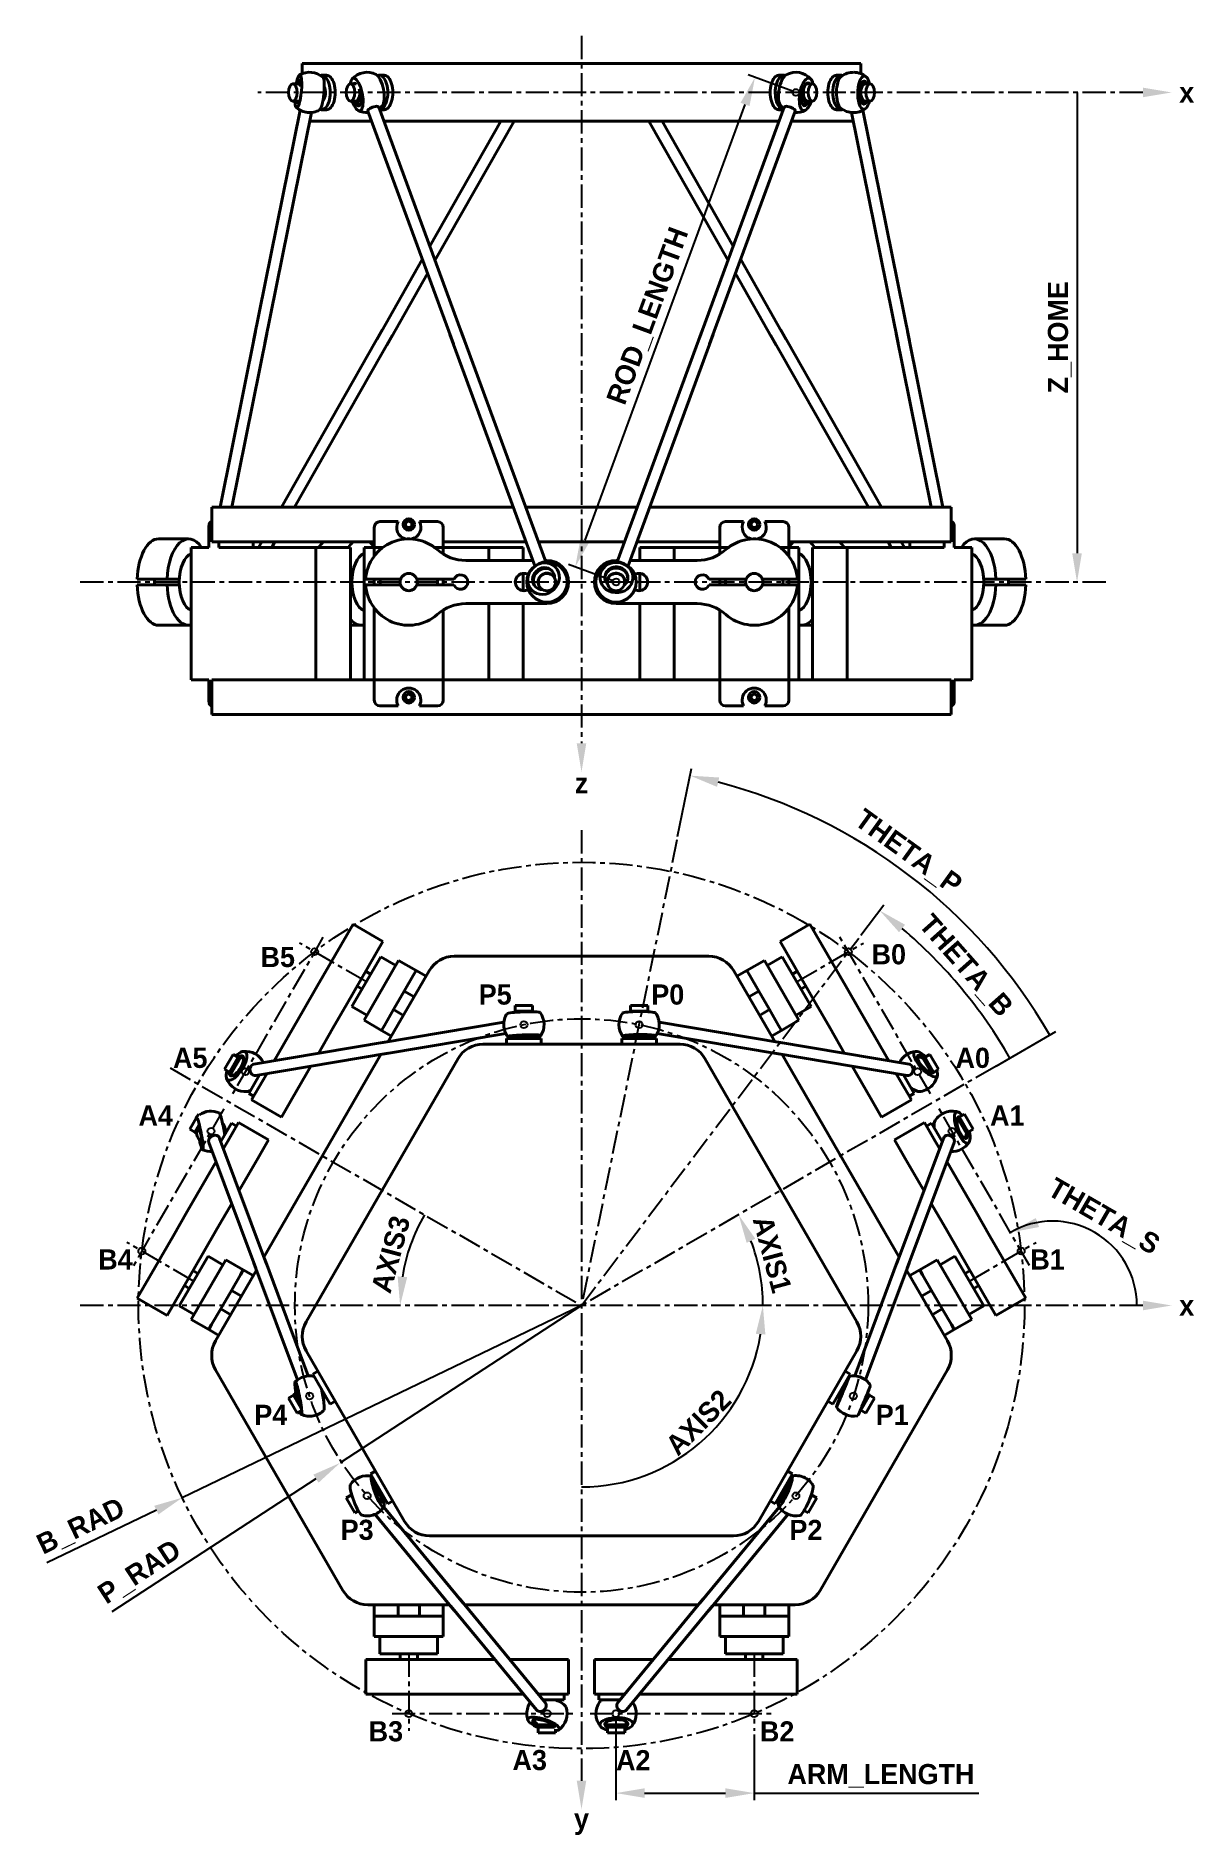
# Model space of a CAD drawing. Header units: millimetres. Extents: x -95 to 106, y -92 to 221.
import ezdxf

# ---------------------------------------------------------------- set-up
doc = ezdxf.new("R2010")
doc.units = ezdxf.units.MM
doc.header["$LTSCALE"] = 12.7
doc.linetypes.add('CENTER', pattern=[50.8, 31.75, -6.35, 6.35, -6.35])
doc.layers.add('cotes', color=7, linetype='Continuous')
doc.layers.add('points', color=7, linetype='Continuous')
doc.layers.add('Stewart Platform', color=7, linetype='Continuous', lineweight=40)
doc.styles.get("Standard").update_dxf_attribs({"font": 'Comfortaa-Bold.ttf'})
doc.dimstyles.new('ISO-25', dxfattribs={"dimtxt": 3.5, "dimasz": 5, "dimexe": 1.25, "dimexo": 0.625, "dimgap": 1, "dimtad": 1, "dimdec": 8, "dimtxsty": 'Standard', "dimcen": 2.5, "dimadec": 0, "dimazin": 0, "dimtfac": 1, "dimtmove": 0, "dimatfit": 3, "dimfxl": 1, "dimarcsym": 0})

msp = doc.modelspace()

# ---------------------------------------------------------------- texts
at = {"layer": 'cotes', "char_height": 3.5, "width": 7.862843261}
for s, insert, attachment_point in [('{x}', (106.49061043, 210.74631036), 6), ('{z}', (0, 89), 8), ('{B0}', (53.40836021, 60.99483702), 5), ('{B5}', (-52.79143061, 60.51855087), 5), ('{P5}', (-15, 54), 5), ('{P0}', (15, 54), 5), ('{A5}', (-68, 43), 5), ('{A0}', (68, 43), 5), ('{A4}', (-74, 33), 5), ('{A1}', (74, 33), 5), ('{B4}', (-81, 8), 5), ('{B1}', (81, 8), 5), ('{x}', (106.49061043, 0), 6), ('{P4}', (-54, -19), 5), ('{P1}', (54, -19), 5), ('{P3}', (-39, -39), 5), ('{P2}', (39, -39), 5), ('{B3}', (-34, -74), 5), ('{B2}', (34, -74), 5), ('{A3}', (-9, -79), 5), ('{A2}', (9, -79), 5), ('{y}', (0, -92), 8)]:
    msp.add_mtext(s, dxfattribs=dict(at, insert=insert, attachment_point=attachment_point))
at = {"layer": 'cotes', "char_height": 3.5, "attachment_point": 5}
for s, insert, rotation in [('Z_HOME', (83.12055188, 168.21581916), 90), ('THETA_P', (56.7021438, 78.63378323), 324.204951327), ('THETA_B', (66.6589229, 58.92226205), 311.4746432215), ('THETA_S', (90.69424168, 15.28565086), 330), ('AXIS3', (-33.14591182, 8.8814203), 75), ('AXIS1', (33.14591182, 8.8814203), 285), ('AXIS2', (20.31519602, -20.31519602), 45)]:
    msp.add_mtext(s, dxfattribs=dict(at, insert=insert, rotation=rotation))

# ---------------------------------------------------------------- blocks, each defined once
blk = doc.blocks.new('*D12')
at = {"layer": 'cotes', "color": 0, "lineweight": -2}
for p, q in [((0, 0), (-41.97, -27.36)), ((-46.16, -30.09), (-81.65, -53.23))]:
    blk.add_line(p, q, dxfattribs=at)
at = {"layer": 'cotes', "color": 0}
blk.add_solid([(-45.7, -30.79), (-46.61, -29.39), (-41.97, -27.36)], dxfattribs=at)
at = {"layer": 'Defpoints', "color": 0}
for p in [(0, 0), (-41.97, -27.36)]:
    blk.add_point(p, dxfattribs=at)
at = {"layer": 'cotes', "color": 0, "insert": (-76.72, -46.46), "char_height": 3.5, "attachment_point": 5, "rotation": 33.1001}
blk.add_mtext('P_RAD', dxfattribs=at)
blk = doc.blocks.new('POINT_COORD')
at = {"layer": 'points'}
blk.add_circle((0, 0), 0.2, dxfattribs=at)
blk = doc.blocks.new('*D25')
at = {"layer": 'cotes', "color": 0, "lineweight": -2}
for p, q in [((36.67, 210.96), (28.97, 213.79)), ((0.62, 132.99), (28.42, 208.66)), ((5.42, 125.9), (-2.28, 128.73))]:
    blk.add_line(p, q, dxfattribs=at)
at = {"layer": 'cotes', "color": 0}
for points in [[(29.2, 208.38), (27.64, 208.95), (30.15, 213.36)], [(-0.16, 133.28), (1.4, 132.7), (-1.1, 128.3)]]:
    blk.add_solid(points, dxfattribs=at)
at = {"layer": 'Defpoints', "color": 0}
for p in [(30.15, 213.36), (37.25, 210.75), (6, 125.69)]:
    blk.add_point(p, dxfattribs=at)
at = {"layer": 'cotes', "color": 0, "insert": (11.71, 171.86), "char_height": 3.5, "attachment_point": 5, "rotation": 69.8281}
blk.add_mtext('ROD_LENGTH', dxfattribs=at)
blk = doc.blocks.new('*D39')
at = {"layer": 'cotes', "color": 0, "lineweight": -2}
for p, q in [((5.97, -71.53), (5.97, -85.97)), ((30.02, -74.53), (30.02, -85.97)), ((10.97, -84.72), (25.02, -84.72)), ((30.02, -84.72), (69.06, -84.72))]:
    blk.add_line(p, q, dxfattribs=at)
at = {"layer": 'cotes', "color": 0}
for points in [[(10.97, -83.88), (10.97, -85.55), (5.97, -84.72)], [(25.02, -85.55), (25.02, -83.88), (30.02, -84.72)]]:
    blk.add_solid(points, dxfattribs=at)
at = {"layer": 'Defpoints', "color": 0}
for p in [(5.97, -70.9), (30.02, -73.9), (30.02, -84.72)]:
    blk.add_point(p, dxfattribs=at)
at = {"layer": 'cotes', "color": 0, "insert": (52.04, -81.72), "char_height": 3.5, "attachment_point": 5}
blk.add_mtext('ARM_LENGTH', dxfattribs=at)
blk = doc.blocks.new('*D42')
at = {"layer": 'cotes', "color": 0, "lineweight": -2}
for p, q in [((0, 0), (-69.38, -33.39)), ((-73.89, -35.55), (-92.9, -44.7))]:
    blk.add_line(p, q, dxfattribs=at)
at = {"layer": 'cotes', "color": 0}
blk.add_solid([(-73.52, -36.3), (-74.25, -34.8), (-69.38, -33.39)], dxfattribs=at)
at = {"layer": 'Defpoints', "color": 0}
for p in [(0, 0), (-69.38, -33.39)]:
    blk.add_point(p, dxfattribs=at)
at = {"layer": 'cotes', "color": 0, "insert": (-86.94, -38.53), "char_height": 3.5, "attachment_point": 5, "rotation": 25.697}
blk.add_mtext('B_RAD', dxfattribs=at)

# ---------------------------------------------------------------- dimensions: what is measured, and where the dimension line sits
at = {"layer": 'cotes'}
dim = msp.add_aligned_dim(p1=(6.00430464, 125.68532796), p2=(37.25322647, 210.74631036), distance=7.57119676, text='ROD_LENGTH', dimstyle='ISO-25', dxfattribs=at)
dim.commit()
dim.dimension.update_dxf_attribs({"geometry": '*D25', "text_midpoint": (11.7050781, 171.86149224)})
for mpoint, text, picture, middle in [((-69.37999149, -33.38587636), 'B_RAD', '*D42', (-85.64622467, -41.21324039)), ((-41.96782593, -27.35860962), 'P_RAD', '*D12', (-75.08946996, -48.9504388))]:
    dim = msp.add_radius_dim(center=(0, 0), mpoint=mpoint, text=text, dimstyle='ISO-25', dxfattribs=at)
    dim.commit()
    dim.dimension.update_dxf_attribs({"geometry": picture, "text_midpoint": middle, "dimtype": 164})
dim = msp.add_linear_dim(base=(30.0215232, -84.7180322), p1=(5.96961772, -70.90069184), p2=(30.0215232, -73.90069184), text='ARM_LENGTH', dimstyle='ISO-25', dxfattribs=at)
dim.commit()
dim.dimension.update_dxf_attribs({"geometry": '*D39', "text_midpoint": (52.04040924, -81.71707189)})

# ---------------------------------------------------------------- linework, layer by layer
at = {"layer": 'cotes', "linetype": 'CENTER', "ltscale": 0.01}
for p, q in [((0, 220.5591888), (0, 97.66882684)), ((97.5591888, 210.74631036), (-56.25298184, 210.74631036)), ((91.12151218, 125.68532796), (-87.5591888, 125.68532796)), ((0, 82.5591888), (0, -82.5591888)), ((16.58685222, 80.87580595), (0, 0)), ((-44.93407744, 63.97327857), (-60.65180028, 36.74938403)), ((-37.38802036, 56.25185262), (-48.98911489, 62.94974767)), ((0, 0), (48.1986037, 63.84405523)), ((37.38802036, 56.25185262), (48.98911489, 62.94974767)), ((60.65180028, 36.74938403), (44.89103868, 64.04782388)), ((-71.49835482, 41.2795944), (0, 0)), ((72.03962069, 41.5920944), (0, 0)), ((-62.15180028, 34.15130782), (-77.91256188, 6.85286796)), ((77.86952313, 6.92741327), (62.15180028, 34.15130782)), ((-67.40954356, 4.25304912), (-79.01063809, 10.95094417)), ((67.40954356, 4.25304912), (79.01063809, 10.95094417)), ((97.5591888, 0), (-87.5591888, 0)), ((-30.0215232, -60.50490174), (-30.0215232, -73.90069184)), ((30.0215232, -60.50490174), (30.0215232, -73.90069184)), ((-32.93544569, -70.90069184), (-1.5, -70.90069184)), ((1.5, -70.90069184), (33.0215232, -70.90069184))]:
    msp.add_line(p, q, dxfattribs=at)
at = {"layer": 'cotes'}
for p, q in [((86.12151218, 210.74631036), (86.12151218, 130.68532796)), ((16.7124201, 81.4880622), (19.12987896, 93.2753459)), ((48.57517975, 64.34286931), (52.56345423, 69.62575297)), ((72.03962069, 41.5920944), (82.46018322, 47.60840898)), ((72.03962069, 41.5920944), (75.55128489, 43.61955467))]:
    msp.add_line(p, q, dxfattribs=at)
at = {"layer": 'cotes', "linetype": 'CENTER', "ltscale": 0.01}
for radius in [76.99480475, 49.8095835]:
    msp.add_circle((0, 0), radius, dxfattribs=at)
at = {"layer": 'cotes'}
for radius, start, end in [(93.96681796, 30, 75.3608188272), (85.98910934, 30, 49.6172450533), (31.52259936, 150, 170.9023979041), (31.52259936, 360, 20.9023979041), (31.52259936, 270, 350.9023979041)]:
    msp.add_arc((0, 0), radius, start, end, dxfattribs=at)
at = {"layer": 'cotes', "ltscale": 0.01}
msp.add_arc((81.86906704, 0), 14.65162968, 0, 120, dxfattribs=at)
at = {"layer": 'cotes'}
for points in [[(97.5591888, 209.91297703), (97.5591888, 211.5796437), (102.5591888, 210.74631036)], [(85.28817885, 130.68532796), (86.95484552, 130.68532796), (86.12151218, 125.68532796)], [(0.83333333, 97.66882684), (-0.83333333, 97.66882684), (0, 92.66882684)], [(23.93741678, 91.727931), (23.55924985, 90.10473429), (18.87874319, 92.05083342)], [(56.23276642, 66.15097845), (55.19031547, 64.85056552), (51.81030214, 68.62812482)], [(30.20054241, 11.60465996), (28.69562301, 10.888423), (27.29937184, 15.76129968)], [(78.94903761, 15.19537443), (79.52386789, 13.63097424), (74.5432522, 12.68868351)], [(-31.95676691, 5.05034088), (-30.29535, 4.91816058), (-31.52259936, 0)], [(31.95676691, -5.05034088), (30.29535, -4.91816058), (31.52259936, 0)], [(97.5591888, -0.83333333), (97.5591888, 0.83333333), (102.5591888, 0)], [(0.83333333, -82.5591888), (-0.83333333, -82.5591888), (0, -87.5591888)]]:
    msp.add_solid(points, dxfattribs=at)
at = {"layer": 'Stewart Platform'}
for p, q in [((-48.54333157, 215.74989756), (-48.54333157, 214.0054011)), ((-48.54333157, 215.74989756), (-47.872978, 215.74989756)), ((-30.74745161, 215.74989756), (-47.872978, 215.74989756)), ((-30.74745161, 215.74989756), (-26.41421799, 215.74989756)), ((26.41421799, 215.74989756), (-26.41421799, 215.74989756)), ((26.41421799, 215.74989756), (30.74745161, 215.74989756)), ((47.872978, 215.74989756), (30.74745161, 215.74989756)), ((47.872978, 215.74989756), (48.54333157, 215.74989756)), ((48.54333157, 214.0054011), (48.54333157, 215.74989756)), ((-44.313802, 213.74846268), (-45.18044873, 213.74846268)), ((-34.3066276, 213.74846268), (-35.17327433, 213.74846268)), ((35.17327433, 213.74846268), (34.3066276, 213.74846268)), ((45.18044873, 213.74846268), (44.313802, 213.74846268)), ((-49.29702067, 212.24738652), (-50.1636674, 212.24738652)), ((-48.96033234, 212.2974224), (-49.25368834, 212.2974224)), ((-39.28984627, 212.24738652), (-40.156493, 212.24738652)), ((39.24651394, 212.2974224), (39.0876868, 212.2974224)), ((40.156493, 212.24738652), (39.28984627, 212.24738652)), ((49.25368834, 212.2974224), (48.96033234, 212.2974224)), ((50.1636674, 212.24738652), (49.29702067, 212.24738652)), ((-48.90489617, 207.65386493), (-56.98115026, 167.60561093)), ((-55.01921187, 167.2099604), (-46.94295779, 207.2582144)), ((-50.1636674, 209.2452342), (-49.29702067, 209.2452342)), ((-49.25368834, 209.19519833), (-49.20465487, 209.19519833)), ((-45.18044873, 207.74415804), (-44.313802, 207.74415804)), ((-40.156493, 209.2452342), (-39.28984627, 209.2452342)), ((-39.24651394, 209.19519833), (-38.95315794, 209.19519833)), ((-37.12452855, 207.49398914), (-22.27125358, 167.06270106)), ((-20.39258169, 167.75287027), (-35.24585666, 208.18415835)), ((-35.08421339, 207.74415804), (-34.3066276, 207.74415804)), ((35.24585666, 208.18415835), (20.39258169, 167.75287027)), ((22.27125358, 167.06270106), (37.12452855, 207.49398914)), ((34.3066276, 207.74415804), (35.08421339, 207.74415804)), ((38.95315794, 209.19519833), (39.24651394, 209.19519833)), ((39.28984627, 209.2452342), (40.156493, 209.2452342)), ((44.313802, 207.74415804), (45.18044873, 207.74415804)), ((46.94295779, 207.2582144), (55.01921187, 167.2099604)), ((56.98115026, 167.60561093), (48.90489617, 207.65386493)), ((48.96033234, 209.19519833), (49.25368834, 209.19519833)), ((49.29702067, 209.2452342), (50.1636674, 209.2452342)), ((-36.48116455, 205.74272316), (-47.24857641, 205.74272316)), ((-30.74745161, 205.74272316), (-34.34894465, 205.74272316)), ((-30.74745161, 205.74272316), (-26.41421799, 205.74272316)), ((26.41421799, 205.74272316), (-26.41421799, 205.74272316)), ((-14.00577541, 205.74272316), (-26.36790121, 184.01796098)), ((-25.46447301, 181.55878845), (-11.70299471, 205.74272316)), ((11.70299471, 205.74272316), (25.46447301, 181.55878845)), ((26.36790121, 184.01796098), (14.00577541, 205.74272316)), ((26.41421799, 205.74272316), (30.74745161, 205.74272316)), ((34.34894465, 205.74272316), (30.74745161, 205.74272316)), ((47.24857641, 205.74272316), (36.48116455, 205.74272316)), ((-27.66360742, 181.74093277), (-35.53802528, 167.90270962)), ((35.53802528, 167.90270962), (27.66360742, 181.74093277)), ((-33.79850159, 166.9128617), (-26.76017922, 179.28176023)), ((26.76017922, 179.28176023), (33.79850159, 166.9128617)), ((-56.65524922, 169.22167793), (-62.81142263, 138.69465468)), ((-60.76969614, 138.69465468), (-54.69331083, 168.8260274)), ((-34.6184284, 169.51877663), (-52.15839822, 138.69465468)), ((-6.22241765, 129.1810411), (-20.98627753, 169.36893727)), ((20.98627753, 169.36893727), (6.22241765, 129.1810411)), ((52.15839822, 138.69465468), (34.6184284, 169.51877663)), ((54.69331083, 168.8260274), (60.76969614, 138.69465468)), ((62.81142263, 138.69465468), (56.65524922, 169.22167793)), ((-49.85561752, 138.69465468), (-32.8789047, 168.5289287)), ((-22.86494942, 168.67876806), (-8.10108953, 128.49087189)), ((8.10108953, 128.49087189), (22.86494942, 168.67876806)), ((32.8789047, 168.5289287), (49.85561752, 138.69465468)), ((-64.27257597, 138.69465468), (-64.27257597, 132.69035004)), ((-64.27257597, 138.69465468), (-63.60222239, 138.69465468)), ((-63.60222239, 138.69465468), (-41.47310881, 138.69465468)), ((-41.47310881, 138.69465468), (-37.13987518, 138.69465468)), ((-37.13987518, 138.69465468), (-11.84966146, 138.69465468)), ((-9.71744156, 138.69465468), (9.71744156, 138.69465468)), ((11.84966146, 138.69465468), (37.13987518, 138.69465468)), ((37.13987518, 138.69465468), (41.47310881, 138.69465468)), ((41.47310881, 138.69465468), (63.60222239, 138.69465468)), ((63.60222239, 138.69465468), (64.27257597, 138.69465468)), ((64.27257597, 132.69035004), (64.27257597, 138.69465468)), ((-64.77849217, 131.6896326), (-64.77849217, 135.19214364)), ((-64.27813345, 136.19286108), (-64.27257597, 136.19286108)), ((-36.02582784, 131.6896326), (-36.02582784, 135.19214364)), ((-31.86946657, 136.19286108), (-35.0251104, 136.19286108)), ((-25.017936, 136.19286108), (-28.17357983, 136.19286108)), ((-24.01721856, 131.6896326), (-24.01721856, 135.19214364)), ((24.01721856, 131.6896326), (24.01721856, 135.19214364)), ((28.17357983, 136.19286108), (25.017936, 136.19286108)), ((35.0251104, 136.19286108), (31.86946657, 136.19286108)), ((36.02582784, 131.6896326), (36.02582784, 135.19214364)), ((64.27257597, 136.19286108), (64.27813345, 136.19286108)), ((64.77849217, 131.6896326), (64.77849217, 135.19214364)), ((-68.27619029, 133.19070876), (-73.47607064, 133.19070876)), ((-64.77849217, 131.6896326), (-67.81175571, 131.6896326)), ((-67.81175571, 108.67313148), (-67.81175571, 131.6896326)), ((-64.27257597, 132.69035004), (-63.60222239, 132.69035004)), ((-63.60222239, 132.69035004), (-41.47310881, 132.69035004)), ((-63.04519872, 131.6896326), (-63.04519872, 132.69035004)), ((-46.14558758, 131.6896326), (-63.04519872, 131.6896326)), ((-57.04089408, 131.6896326), (-57.04089408, 132.69035004)), ((-55.57505101, 132.69035004), (-56.14449314, 131.6896326)), ((-53.84171244, 131.6896326), (-53.27227031, 132.69035004)), ((-46.14558758, 131.6896326), (-40.14128294, 131.6896326)), ((-46.14558758, 108.67313148), (-46.14558758, 131.6896326)), ((-41.47310881, 132.69035004), (-37.13987518, 132.69035004)), ((-40.14128294, 108.67313148), (-40.14128294, 131.6896326)), ((-37.79023251, 108.67313148), (-37.79023251, 131.6896326)), ((-36.02582784, 131.6896326), (-37.79023251, 131.6896326)), ((-37.13987518, 132.69035004), (-36.02582784, 132.69035004)), ((-36.02582784, 130.18855644), (-36.02582784, 131.6896326)), ((-34.52475168, 131.6896326), (-36.02582784, 131.6896326)), ((-24.01721856, 131.6896326), (-25.51829472, 131.6896326)), ((-24.01721856, 132.69035004), (-9.64385521, 132.69035004)), ((-24.01721856, 130.54574526), (-24.01721856, 131.6896326)), ((-16.12406438, 131.6896326), (-24.01721856, 131.6896326)), ((-16.12406438, 131.6896326), (-10.11975974, 131.6896326)), ((-16.12406438, 129.43801836), (-16.12406438, 131.6896326)), ((-10.11975974, 129.43801836), (-10.11975974, 131.6896326)), ((-7.51163531, 132.69035004), (7.51163531, 132.69035004)), ((9.64385521, 132.69035004), (24.01721856, 132.69035004)), ((10.11975974, 131.6896326), (16.12406438, 131.6896326)), ((10.11975974, 129.43801836), (10.11975974, 131.6896326)), ((16.12406438, 131.6896326), (24.01721856, 131.6896326)), ((16.12406438, 129.43801836), (16.12406438, 131.6896326)), ((24.01721856, 130.54574526), (24.01721856, 131.6896326)), ((25.51829472, 131.6896326), (24.01721856, 131.6896326)), ((36.02582784, 131.6896326), (34.52475168, 131.6896326)), ((36.02582784, 132.69035004), (37.13987518, 132.69035004)), ((36.02582784, 130.18855644), (36.02582784, 131.6896326)), ((36.02582784, 131.6896326), (37.79023251, 131.6896326)), ((37.13987518, 132.69035004), (41.47310881, 132.69035004)), ((37.79023251, 108.67313148), (37.79023251, 131.6896326)), ((40.14128294, 131.6896326), (46.14558758, 131.6896326)), ((40.14128294, 108.67313148), (40.14128294, 131.6896326)), ((41.47310881, 132.69035004), (63.60222239, 132.69035004)), ((46.14558758, 108.67313148), (46.14558758, 131.6896326)), ((46.14558758, 131.6896326), (63.04519872, 131.6896326)), ((53.27227031, 132.69035004), (53.84171244, 131.6896326)), ((56.14449314, 131.6896326), (55.57505101, 132.69035004)), ((57.04089408, 131.6896326), (57.04089408, 132.69035004)), ((63.04519872, 131.6896326), (63.04519872, 132.69035004)), ((63.60222239, 132.69035004), (64.27257597, 132.69035004)), ((64.77849217, 131.6896326), (67.81175571, 131.6896326)), ((67.81175571, 108.67313148), (67.81175571, 131.6896326)), ((73.47607064, 133.19070876), (68.27619029, 133.19070876)), ((-8.4490435, 129.43801836), (-20.09283765, 129.43801836)), ((-6.00430464, 129.43801836), (-6.31682359, 129.43801836)), ((6.00430464, 129.43801836), (6.31682359, 129.43801836)), ((8.4490435, 129.43801836), (20.09283765, 129.43801836)), ((-72.02053209, 126.18568668), (-77.22041244, 126.18568668)), ((-72.02053209, 125.18496924), (-77.22041244, 125.18496924)), ((-69.89879677, 126.18568668), (-72.02053209, 126.18568668)), ((-69.89879677, 125.18496924), (-72.02053209, 125.18496924)), ((-40.14128294, 126.18568668), (-39.87727357, 126.18568668)), ((-40.14128294, 125.18496924), (-39.87727357, 125.18496924)), ((-31.43675138, 126.18568668), (-37.5102068, 126.18568668)), ((-31.43675138, 125.18496924), (-37.5102068, 125.18496924)), ((-36.02582784, 125.18496924), (-36.02582784, 126.18568668)), ((-22.16153209, 126.18568668), (-28.60629502, 126.18568668)), ((-22.16153209, 125.18496924), (-28.60629502, 125.18496924)), ((-24.01721856, 125.18496924), (-24.01721856, 126.18568668)), ((-10.11975974, 124.18847988), (-10.11975974, 127.18217605)), ((10.11975974, 124.18847988), (10.11975974, 127.18217605)), ((22.16153209, 126.18568668), (28.60629502, 126.18568668)), ((22.16153209, 125.18496924), (28.60629502, 125.18496924)), ((24.01721856, 125.18496924), (24.01721856, 126.18568668)), ((31.43675138, 126.18568668), (37.5102068, 126.18568668)), ((31.43675138, 125.18496924), (37.5102068, 125.18496924)), ((36.02582784, 125.18496924), (36.02582784, 126.18568668)), ((40.14128294, 126.18568668), (39.87727357, 126.18568668)), ((40.14128294, 125.18496924), (39.87727357, 125.18496924)), ((69.89879677, 126.18568668), (72.02053209, 126.18568668)), ((69.89879677, 125.18496924), (72.02053209, 125.18496924)), ((72.02053209, 126.18568668), (77.22041244, 126.18568668)), ((72.02053209, 125.18496924), (77.22041244, 125.18496924)), ((-6.00430464, 121.93263756), (-20.09283765, 121.93263756)), ((-16.12406438, 108.67313148), (-16.12406438, 121.93263756)), ((-10.11975974, 108.67313148), (-10.11975974, 121.93263756)), ((6.00430464, 121.93263756), (20.09283765, 121.93263756)), ((10.11975974, 108.67313148), (10.11975974, 121.93263756)), ((16.12406438, 108.67313148), (16.12406438, 121.93263756)), ((-36.02582784, 108.67313148), (-36.02582784, 121.18209948)), ((-24.01721856, 108.67313148), (-24.01721856, 120.82491067)), ((24.01721856, 108.67313148), (24.01721856, 120.82491067)), ((36.02582784, 108.67313148), (36.02582784, 121.18209948)), ((-73.47607064, 118.17994716), (-68.27619029, 118.17994716)), ((-40.14128294, 118.17994716), (-38.25466709, 118.17994716)), ((38.25466709, 118.17994716), (40.14128294, 118.17994716)), ((68.27619029, 118.17994716), (73.47607064, 118.17994716)), ((-64.77849217, 108.67313148), (-67.81175571, 108.67313148)), ((-64.77849217, 105.17062044), (-64.77849217, 108.67313148)), ((-64.27257597, 108.67313148), (-64.27257597, 102.66882684)), ((-64.27257597, 108.67313148), (-63.60222239, 108.67313148)), ((-63.60222239, 108.67313148), (-41.47310881, 108.67313148)), ((-41.47310881, 108.67313148), (-37.13987518, 108.67313148)), ((-37.13987518, 108.67313148), (-36.02582784, 108.67313148)), ((-36.02582784, 105.17062044), (-36.02582784, 108.67313148)), ((-24.01721856, 108.67313148), (-36.02582784, 108.67313148)), ((-24.01721856, 108.67313148), (24.01721856, 108.67313148)), ((-24.01721856, 105.17062044), (-24.01721856, 108.67313148)), ((24.01721856, 105.17062044), (24.01721856, 108.67313148)), ((36.02582784, 108.67313148), (24.01721856, 108.67313148)), ((36.02582784, 108.67313148), (37.13987518, 108.67313148)), ((36.02582784, 105.17062044), (36.02582784, 108.67313148)), ((37.13987518, 108.67313148), (41.47310881, 108.67313148)), ((41.47310881, 108.67313148), (63.60222239, 108.67313148)), ((63.60222239, 108.67313148), (64.27257597, 108.67313148)), ((64.27257597, 102.66882684), (64.27257597, 108.67313148)), ((64.77849217, 105.17062044), (64.77849217, 108.67313148)), ((64.77849217, 108.67313148), (67.81175571, 108.67313148)), ((-64.27257597, 104.169903), (-64.27813345, 104.169903)), ((-31.86946657, 104.169903), (-35.0251104, 104.169903)), ((-25.017936, 104.169903), (-28.17357983, 104.169903)), ((28.17357983, 104.169903), (25.017936, 104.169903)), ((35.0251104, 104.169903), (31.86946657, 104.169903)), ((64.27813345, 104.169903), (64.27257597, 104.169903)), ((-64.27257597, 102.66882684), (-63.60222239, 102.66882684)), ((-63.60222239, 102.66882684), (-41.47310881, 102.66882684)), ((-41.47310881, 102.66882684), (-37.13987518, 102.66882684)), ((-37.13987518, 102.66882684), (37.13987518, 102.66882684)), ((37.13987518, 102.66882684), (41.47310881, 102.66882684)), ((41.47310881, 102.66882684), (63.60222239, 102.66882684)), ((63.60222239, 102.66882684), (64.27257597, 102.66882684)), ((-45.93671882, 55.45511671), (-39.71020564, 66.2397539)), ((-34.51032529, 63.23760158), (-39.71020564, 66.2397539)), ((34.51032529, 63.23760158), (39.71020564, 66.2397539)), ((45.93671882, 55.45511671), (39.71020564, 66.2397539)), ((-40.73683847, 52.45296439), (-34.51032529, 63.23760158)), ((40.73683847, 52.45296439), (34.51032529, 63.23760158)), ((-39.88981396, 51.918619), (-34.88622676, 60.58508625)), ((-37.79023251, 49.55089611), (-31.78592787, 59.95065681)), ((-32.28628659, 59.08401009), (-34.88622676, 60.58508625)), ((-28.75266433, 58.19940129), (-31.78592787, 59.95065681)), ((22.12911358, 60.66527075), (-22.12911358, 60.66527075)), ((28.75266433, 58.19940129), (31.78592787, 59.95065681)), ((31.78592787, 59.95065681), (37.79023251, 49.55089611)), ((34.88622676, 60.58508625), (32.28628659, 59.08401009)), ((34.88622676, 60.58508625), (39.88981396, 51.918619)), ((-36.63748228, 57.55182271), (-37.50412901, 58.05218143)), ((-26.46234721, 58.16347715), (-33.57354243, 45.84652572)), ((-30.83084497, 54.59988685), (-29.25302305, 57.33275457)), ((-29.25302305, 57.33275457), (-28.75266433, 58.19940129)), ((-28.75266433, 58.19940129), (-27.01937088, 57.19868385)), ((33.57354243, 45.84652572), (26.46234721, 58.16347715)), ((27.01937088, 57.19868385), (28.75266433, 58.19940129)), ((28.75266433, 58.19940129), (29.25302305, 57.33275457)), ((29.25302305, 57.33275457), (30.83084497, 54.59988685)), ((37.50412901, 58.05218143), (36.63748228, 57.55182271)), ((-45.93671882, 55.45511671), (-48.41889021, 51.15586975)), ((-39.00520517, 55.45224126), (-38.13855844, 54.95188254)), ((-30.83084497, 54.59988685), (-32.67878833, 51.39915504)), ((-30.83084497, 54.59988685), (-29.09755152, 53.59916941)), ((29.09755152, 53.59916941), (30.83084497, 54.59988685)), ((32.67878833, 51.39915504), (30.83084497, 54.59988685)), ((38.13855844, 54.95188254), (39.00520517, 55.45224126)), ((45.93671882, 55.45511671), (48.41889021, 51.15586975)), ((-53.40973319, 42.51147615), (-48.41889021, 51.15586975)), ((-40.73683847, 52.45296439), (-43.21900986, 48.15371743)), ((-39.88981396, 51.918619), (-37.28987379, 50.41754284)), ((-34.25661025, 48.66628732), (-32.67878833, 51.39915504)), ((-30.94549488, 50.3984376), (-32.67878833, 51.39915504)), ((-11.55828643, 51.09561561), (-11.55828643, 50.93096229)), ((-8.45606237, 51.09561561), (-11.55828643, 51.09561561)), ((-11.50825056, 52.14636892), (-11.50825056, 51.14565148)), ((-8.50609824, 52.14636892), (-11.50825056, 52.14636892)), ((-8.50609824, 51.14565148), (-11.50825056, 51.14565148)), ((-11.00789184, 51.14565148), (-11.00789184, 51.09561561)), ((-9.00645696, 51.09561561), (-9.00645696, 51.14565148)), ((-8.50609824, 51.14565148), (-8.50609824, 52.14636892)), ((-8.45606237, 51.023378), (-8.45606237, 51.09561561)), ((8.45606237, 51.09561561), (8.45606237, 51.01572871)), ((11.55828643, 51.09561561), (8.45606237, 51.09561561)), ((8.50609824, 52.14636892), (8.50609824, 51.14565148)), ((11.50825056, 52.14636892), (8.50609824, 52.14636892)), ((11.50825056, 51.14565148), (8.50609824, 51.14565148)), ((9.00645696, 51.14565148), (9.00645696, 51.09561561)), ((11.00789184, 51.09561561), (11.00789184, 51.14565148)), ((11.50825056, 51.14565148), (11.50825056, 52.14636892)), ((11.55828643, 51.03445812), (11.55828643, 51.09561561)), ((32.67878833, 51.39915504), (30.94549488, 50.3984376)), ((32.67878833, 51.39915504), (34.25661025, 48.66628732)), ((37.28987379, 50.41754284), (39.88981396, 51.918619)), ((40.73683847, 52.45296439), (43.21900986, 48.15371743)), ((53.40973319, 42.51147615), (48.41889021, 51.15586975)), ((-45.73120773, 43.80246308), (-43.21900986, 48.15371743)), ((-34.75696897, 47.79964059), (-37.79023251, 49.55089611)), ((-13.48314666, 49.22431467), (-34.83418484, 45.6345745)), ((-34.75696897, 47.79964059), (-34.25661025, 48.66628732)), ((-33.02367552, 46.79892315), (-34.75696897, 47.79964059)), ((-34.50234203, 43.66084151), (-13.15130385, 47.25058168)), ((13.15130385, 47.25058168), (34.50234203, 43.66084151)), ((34.83418484, 45.6345745), (13.48314666, 49.22431467)), ((34.75696897, 47.79964059), (33.02367552, 46.79892315)), ((34.25661025, 48.66628732), (34.75696897, 47.79964059)), ((34.75696897, 47.79964059), (37.79023251, 49.55089611)), ((45.73120773, 43.80246308), (43.21900986, 48.15371743)), ((-33.91458796, 45.7891859), (-56.92136085, 41.92106781)), ((-56.58951803, 39.94733482), (-33.58274514, 43.81545291)), ((-17.12552638, 45.3915262), (17.12552638, 45.3915262)), ((-13.00932672, 46.39224364), (-13.00932672, 45.3915262)), ((-7.00502208, 46.39224364), (-13.00932672, 46.39224364)), ((-11.55828643, 46.83105371), (-11.55828643, 46.49231538)), ((-8.45606237, 46.83105371), (-11.55828643, 46.83105371)), ((-8.45606237, 46.49231538), (-11.55828643, 46.49231538)), ((-11.00789184, 46.49231538), (-11.00789184, 46.39224364)), ((-9.00645696, 46.39224364), (-9.00645696, 46.49231538)), ((-8.45606237, 46.49231538), (-8.45606237, 46.83105371)), ((-7.00502208, 45.3915262), (-7.00502208, 46.39224364)), ((7.00502208, 46.39224364), (7.00502208, 45.3915262)), ((13.00932672, 46.39224364), (7.00502208, 46.39224364)), ((8.45606237, 46.83105371), (8.45606237, 46.49231538)), ((11.55828643, 46.83105371), (8.45606237, 46.83105371)), ((11.55828643, 46.49231538), (8.45606237, 46.49231538)), ((9.00645696, 46.49231538), (9.00645696, 46.39224364)), ((11.00789184, 46.39224364), (11.00789184, 46.49231538)), ((11.55828643, 46.49231538), (11.55828643, 46.83105371)), ((13.00932672, 45.3915262), (13.00932672, 46.39224364)), ((33.58274514, 43.81545291), (56.58951803, 39.94733482)), ((56.92136085, 41.92106781), (33.91458796, 45.7891859)), ((-60.56248403, 43.63223371), (-62.06356019, 41.03229353)), ((-62.06356019, 41.03229353), (-61.19691347, 40.53193481)), ((-59.69583731, 43.13187499), (-61.19691347, 40.53193481)), ((-59.62748704, 43.15018939), (-61.17859907, 40.46358454)), ((-60.94673411, 40.96525818), (-60.90340177, 40.94024024)), ((-59.33413104, 42.98082023), (-60.88524307, 40.29421538)), ((-59.69583731, 43.13187499), (-60.56248403, 43.63223371)), ((-59.90268433, 42.67353369), (-59.94601667, 42.69855163)), ((-59.33413104, 42.98082023), (-59.62748704, 43.15018939)), ((-34.87125838, 43.59881577), (-55.19331122, 8.39998773)), ((-50.26327637, 35.95268994), (-47.02892368, 41.55475313)), ((-47.872978, -2.861035), (-21.45876001, 42.8897326)), ((21.45876001, 42.8897326), (47.872978, -2.861035)), ((55.19331122, 8.39998773), (34.87125838, 43.59881577)), ((50.26327637, 35.95268994), (47.02892368, 41.55475313)), ((59.62748704, 43.15018939), (59.33413104, 42.98082023)), ((59.33413104, 42.98082023), (60.82842955, 40.39261929)), ((59.62748704, 43.15018939), (61.16085223, 40.49432296)), ((60.56248403, 43.63223371), (59.69583731, 43.13187499)), ((59.69583731, 43.13187499), (61.18769315, 40.54790487)), ((59.94601667, 42.69855163), (59.90268433, 42.67353369)), ((60.56248403, 43.63223371), (62.06356019, 41.03229353)), ((60.90340177, 40.94024024), (60.94673411, 40.96525818)), ((61.32879164, 40.60807471), (62.06356019, 41.03229353)), ((-61.17859907, 40.46358454), (-60.88524307, 40.29421538)), ((-55.98720338, 40.04860171), (-57.8308796, 36.85526081)), ((-55.46315672, 38.95484226), (-57.33950192, 35.70491704)), ((-55.46315672, 38.95484226), (-54.70744913, 40.2637662)), ((55.46315672, 38.95484226), (54.70744913, 40.2637662)), ((55.46315672, 38.95484226), (57.33950192, 35.70491704)), ((55.98720338, 40.04860171), (57.8308796, 36.85526081)), ((-57.8308796, 36.85526081), (-56.96423288, 36.35490209)), ((-57.33950192, 35.70491704), (-52.13962157, 32.70276472)), ((-50.26327637, 35.95268994), (-52.13962157, 32.70276472)), ((50.26327637, 35.95268994), (52.13962157, 32.70276472)), ((52.13962157, 32.70276472), (57.33950192, 35.70491704)), ((56.96423288, 36.35490209), (57.8308796, 36.85526081)), ((-68.06786483, 30.63253283), (-66.56678867, 33.23247301)), ((-67.20121811, 30.13217411), (-66.50897321, 31.33117745)), ((-67.18290371, 30.06382384), (-66.48958734, 31.26468302)), ((-66.40409972, 33.1385445), (-66.56678867, 33.23247301)), ((-62.67670815, 28.46203956), (-60.83303192, 31.65538046)), ((-61.46746136, 28.55508156), (-59.59111616, 31.80500678)), ((-59.9663852, 31.15502174), (-60.83303192, 31.65538046)), ((-54.39123581, 28.80285446), (-59.59111616, 31.80500678)), ((59.59111616, 31.80500678), (54.39123581, 28.80285446)), ((61.46746136, 28.55508156), (59.59111616, 31.80500678)), ((60.83303192, 31.65538046), (59.9663852, 31.15502174)), ((62.67670815, 28.46203956), (60.83303192, 31.65538046)), ((65.49536861, 32.67166479), (65.33843568, 32.58105953)), ((66.88954771, 29.89445468), (65.33843568, 32.58105953)), ((67.18290371, 30.06382384), (65.63448684, 32.74576053)), ((67.20121811, 30.13217411), (65.70014195, 32.73211429)), ((66.56678867, 33.23247301), (65.76653198, 32.77044459)), ((65.95032131, 32.29879093), (65.90698897, 32.27377299)), ((68.06786483, 30.63253283), (66.56678867, 33.23247301)), ((-68.06786483, 30.63253283), (-67.20121811, 30.13217411)), ((-67.18290371, 30.06382384), (-66.88954771, 29.89445468)), ((-66.95103875, 30.56549748), (-66.90770641, 30.54047954)), ((-66.88954771, 29.89445468), (-66.36780635, 30.79813723)), ((-64.7653901, 28.3348106), (-56.61189218, 6.47630178)), ((-54.73666787, 7.17578397), (-62.89016578, 29.03429279)), ((-61.46746136, 28.55508156), (-62.22316894, 27.24615763)), ((-62.11578948, 30.31119933), (-61.93857274, 30.61814774)), ((-62.028161, 29.78549966), (-61.64521674, 30.44877858)), ((-61.64521674, 30.44877858), (-61.93857274, 30.61814774)), ((-61.83374936, 29.92208701), (-61.92041404, 29.97212288)), ((-56.26758101, 25.55292924), (-54.39123581, 28.80285446)), ((56.26758101, 25.55292924), (54.39123581, 28.80285446)), ((62.89016578, 29.03429279), (54.73666787, 7.17578397)), ((56.61189218, 6.47630178), (64.7653901, 28.3348106)), ((61.46746136, 28.55508156), (62.22316894, 27.24615763)), ((66.88954771, 29.89445468), (67.18290371, 30.06382384)), ((66.90770641, 30.54047954), (66.95103875, 30.56549748)), ((67.20121811, 30.13217411), (68.06786483, 30.63253283)), ((-56.26758101, 25.55292924), (-59.5019337, 19.95086606)), ((56.26758101, 25.55292924), (59.5019337, 19.95086606)), ((-63.52088489, 24.99844767), (-68.51172787, 16.35405407)), ((63.52088489, 24.99844767), (68.51172787, 16.35405407)), ((-70.99389925, 12.05480711), (-68.51172787, 16.35405407)), ((-60.79964964, 17.7031561), (-63.31184752, 13.35190175)), ((60.79964964, 17.7031561), (63.31184752, 13.35190175)), ((70.99389925, 12.05480711), (68.51172787, 16.35405407)), ((-65.7940189, 9.05265479), (-63.31184752, 13.35190175)), ((65.7940189, 9.05265479), (63.31184752, 13.35190175)), ((-70.99389925, 12.05480711), (-77.22041244, 1.27016992)), ((70.99389925, 12.05480711), (77.22041244, 1.27016992)), ((-65.7940189, 9.05265479), (-72.02053209, -1.7319824)), ((-69.91133716, -0.08018451), (-64.90774996, 8.58628275)), ((-67.81175571, -2.44790739), (-61.80745107, 7.95185331)), ((-62.30780979, 7.08520659), (-64.90774996, 8.58628275)), ((-58.77418753, 6.20059779), (-61.80745107, 7.95185331)), ((-56.93779323, 7.35000174), (-49.37108032, -12.9354098)), ((-47.495856, -12.23592761), (-55.06256891, 8.04948393)), ((55.06256891, 8.04948393), (47.495856, -12.23592761)), ((49.37108032, -12.9354098), (56.93779323, 7.35000174)), ((58.77418753, 6.20059779), (61.80745107, 7.95185331)), ((61.80745107, 7.95185331), (67.81175571, -2.44790739)), ((64.90774996, 8.58628275), (62.30780979, 7.08520659)), ((64.90774996, 8.58628275), (69.91133716, -0.08018451)), ((65.7940189, 9.05265479), (72.02053209, -1.7319824)), ((-69.02672837, 3.45343775), (-68.16008164, 2.95307903)), ((-66.65900548, 5.55301921), (-67.52565221, 6.05337793)), ((-56.49102717, 6.15227778), (-63.60222239, -6.16467365)), ((-60.85236817, 2.60108334), (-59.27454625, 5.33395107)), ((-59.27454625, 5.33395107), (-58.77418753, 6.20059779)), ((-58.77418753, 6.20059779), (-57.04089408, 5.19988035)), ((63.60222239, -6.16467365), (56.49102717, 6.15227778)), ((57.04089408, 5.19988035), (58.77418753, 6.20059779)), ((58.77418753, 6.20059779), (59.27454625, 5.33395107)), ((59.27454625, 5.33395107), (60.85236817, 2.60108334)), ((67.52565221, 6.05337793), (66.65900548, 5.55301921)), ((68.16008164, 2.95307903), (69.02672837, 3.45343775)), ((-72.02053209, -1.7319824), (-77.22041244, 1.27016992)), ((-60.85236817, 2.60108334), (-62.70031153, -0.59964846)), ((-60.85236817, 2.60108334), (-59.11907472, 1.6003659)), ((59.11907472, 1.6003659), (60.85236817, 2.60108334)), ((62.70031153, -0.59964846), (60.85236817, 2.60108334)), ((72.02053209, -1.7319824), (77.22041244, 1.27016992)), ((-69.91133716, -0.08018451), (-67.31139699, -1.58126067)), ((-64.77849217, -4.19916291), (-67.81175571, -2.44790739)), ((-64.27813345, -3.33251619), (-62.70031153, -0.59964846)), ((-60.96701808, -1.6003659), (-62.70031153, -0.59964846)), ((62.70031153, -0.59964846), (60.96701808, -1.6003659)), ((62.70031153, -0.59964846), (64.27813345, -3.33251619)), ((64.77849217, -4.19916291), (67.81175571, -2.44790739)), ((67.31139699, -1.58126067), (69.91133716, -0.08018451)), ((-64.77849217, -4.19916291), (-64.27813345, -3.33251619)), ((-63.04519872, -5.19988035), (-64.77849217, -4.19916291)), ((64.77849217, -4.19916291), (63.04519872, -5.19988035)), ((64.27813345, -3.33251619), (64.77849217, -4.19916291)), ((-30.74745161, -37.526904), (-47.872978, -7.8646222)), ((47.872978, -7.8646222), (30.74745161, -37.526904)), ((-63.60222239, -11.16826085), (-41.47310881, -49.4970099)), ((-45.81487816, -11.42935567), (-46.68152489, -11.92971439)), ((-46.68152489, -11.92971439), (-43.67937257, -17.12959474)), ((41.47310881, -49.4970099), (63.60222239, -11.16826085)), ((43.67937257, -17.12959474), (46.68152489, -11.92971439)), ((46.68152489, -11.92971439), (45.81487816, -11.42935567)), ((-50.04755875, -15.6063884), (-50.91420548, -16.10674712)), ((-50.04755875, -15.6063884), (-48.79666195, -17.77300521)), ((-49.73588836, -15.36866897), (-50.02924435, -15.53803813)), ((-50.02924435, -15.53803813), (-48.80442897, -17.65948059)), ((-49.73588836, -15.36866897), (-48.89912785, -16.81798067)), ((-45.12508545, -14.82569007), (-44.49155739, -15.92299286)), ((-44.76675468, -15.44633717), (-44.68009001, -15.39630129)), ((44.49155739, -15.92299286), (46.04266942, -13.23638802)), ((44.68009001, -15.39630129), (44.76675468, -15.44633717)), ((44.78491338, -16.09236203), (45.51162891, -14.83365381)), ((45.76747212, -13.71304372), (45.68080745, -13.66300784)), ((46.12770435, -13.28548296), (46.04266942, -13.23638802)), ((48.47813232, -18.22464298), (50.02924435, -15.53803813)), ((48.54648259, -18.20632858), (50.04755875, -15.6063884)), ((49.39883058, -15.95247017), (49.73588836, -15.36866897)), ((50.02924435, -15.53803813), (49.73588836, -15.36866897)), ((50.91420548, -16.10674712), (50.04755875, -15.6063884)), ((-50.91420548, -16.10674712), (-49.41312932, -18.7066873)), ((-49.75404706, -16.01469383), (-49.79737939, -16.03971176)), ((-49.41312932, -18.7066873), (-48.80884995, -18.35780644)), ((-44.93486444, -15.83263917), (-44.78491338, -16.09236203)), ((-44.78491338, -16.09236203), (-44.49155739, -15.92299286)), ((-43.67937257, -17.12959474), (-42.81272584, -16.62923602)), ((42.81272584, -16.62923602), (43.67937257, -17.12959474)), ((44.49155739, -15.92299286), (44.78491338, -16.09236203)), ((48.44896086, -18.20780083), (48.47813232, -18.22464298)), ((48.54648259, -18.20632858), (49.41312932, -18.7066873)), ((48.75332962, -17.74798728), (48.79666195, -17.77300521)), ((49.41312932, -18.7066873), (50.91420548, -16.10674712)), ((49.79737939, -16.03971176), (49.75404706, -16.01469383)), ((-35.80770376, -28.76229017), (-36.67435049, -29.26264889)), ((-36.67435049, -29.26264889), (-33.67219817, -34.46252924)), ((-36.03549502, -30.56932252), (-36.1989082, -30.66366916)), ((-36.17967279, -30.99707593), (-34.77773898, -33.42529653)), ((-36.03549502, -30.56932252), (-34.48438299, -33.25592737)), ((-35.67363305, -30.99594234), (-35.76029772, -31.04597822)), ((33.67219817, -34.46252924), (36.67435049, -29.26264889)), ((34.48438299, -33.25592737), (36.03549502, -30.56932252)), ((34.77773898, -33.42529653), (36.25071787, -30.87402225)), ((35.76029772, -31.04597822), (35.67363305, -30.99594234)), ((36.67435049, -29.26264889), (35.80770376, -28.76229017)), ((36.27684376, -30.70866528), (36.03549502, -30.56932252)), ((-40.04038435, -32.9393229), (-40.90703108, -33.43968162)), ((-40.90703108, -33.43968162), (-39.40595492, -36.0396218)), ((-40.04038435, -32.9393229), (-39.78674593, -33.37863754)), ((-39.95725721, -32.83355298), (-40.02206995, -32.87097263)), ((-40.02206995, -32.87097263), (-39.86174794, -33.14865851)), ((-39.78898908, -33.37194426), (-39.79020499, -33.37264626)), ((-34.77773898, -33.42529653), (-34.48438299, -33.25592737)), ((-34.75958028, -32.77927167), (-34.67291561, -32.72923579)), ((-33.67219817, -34.46252924), (-32.80555144, -33.96217052)), ((32.80555144, -33.96217052), (33.67219817, -34.46252924)), ((34.48438299, -33.25592737), (34.77773898, -33.42529653)), ((34.67291561, -32.72923579), (34.75958028, -32.77927167)), ((39.40595492, -36.0396218), (40.90703108, -33.43968162)), ((39.67922424, -33.56487057), (40.04038435, -32.9393229)), ((39.79020499, -33.37264626), (39.76092411, -33.35574094)), ((39.79682846, -33.26110233), (40.02206995, -32.87097263)), ((40.02206995, -32.87097263), (39.95133692, -32.83013489)), ((40.90703108, -33.43968162), (40.04038435, -32.9393229)), ((-39.40595492, -36.0396218), (-38.78464709, -35.68090955)), ((-35.88793366, -36.28890487), (-22.10360839, -52.98457624)), ((-20.56022688, -51.71032544), (-34.34455215, -35.01465406)), ((34.34455215, -35.01465406), (20.56022688, -51.71032544)), ((22.10360839, -52.98457624), (35.88793366, -36.28890487)), ((38.69023206, -35.62639901), (39.40595492, -36.0396218)), ((26.41421799, -40.0286976), (-26.41421799, -40.0286976)), ((-37.13987518, -51.9988035), (-22.91748474, -51.9988035)), ((-36.02582784, -54.00023838), (-36.02582784, -51.9988035)), ((-31.86946657, -54.00023838), (-31.86946657, -51.9988035)), ((-28.17357983, -51.9988035), (-28.17357983, -54.00023838)), ((-24.01721856, -51.9988035), (-24.01721856, -54.00023838)), ((-22.69730423, -52.26548768), (-7.84402926, -70.25587842)), ((-6.30064775, -68.98162761), (-21.15392272, -50.99123687)), ((-20.32205284, -51.9988035), (20.32205284, -51.9988035)), ((21.15392272, -50.99123687), (6.30064775, -68.98162761)), ((7.84402926, -70.25587842), (22.69730423, -52.26548768)), ((22.91748474, -51.9988035), (37.13987518, -51.9988035)), ((24.01721856, -54.00023838), (24.01721856, -51.9988035)), ((28.17357983, -54.00023838), (28.17357983, -51.9988035)), ((31.86946657, -51.9988035), (31.86946657, -54.00023838)), ((36.02582784, -51.9988035), (36.02582784, -54.00023838)), ((-36.02582784, -54.00023838), (-36.02582784, -57.50274942)), ((-35.0251104, -54.00023838), (-36.02582784, -54.00023838)), ((-31.86946657, -54.00023838), (-35.0251104, -54.00023838)), ((-31.86946657, -54.00023838), (-28.17357983, -54.00023838)), ((-25.017936, -54.00023838), (-28.17357983, -54.00023838)), ((-24.01721856, -54.00023838), (-25.017936, -54.00023838)), ((-24.01721856, -54.00023838), (-24.01721856, -57.50274942)), ((24.01721856, -54.00023838), (24.01721856, -57.50274942)), ((25.017936, -54.00023838), (24.01721856, -54.00023838)), ((28.17357983, -54.00023838), (25.017936, -54.00023838)), ((28.17357983, -54.00023838), (31.86946657, -54.00023838)), ((35.0251104, -54.00023838), (31.86946657, -54.00023838)), ((36.02582784, -54.00023838), (35.0251104, -54.00023838)), ((36.02582784, -54.00023838), (36.02582784, -57.50274942)), ((-24.01721856, -57.50274942), (-36.02582784, -57.50274942)), ((-35.0251104, -57.50274942), (-35.0251104, -60.50490174)), ((-25.017936, -60.50490174), (-25.017936, -57.50274942)), ((36.02582784, -57.50274942), (24.01721856, -57.50274942)), ((25.017936, -57.50274942), (25.017936, -60.50490174)), ((35.0251104, -60.50490174), (35.0251104, -57.50274942)), ((-37.5102068, -61.50561918), (-37.5102068, -67.50992382)), ((-25.05718043, -61.50561918), (-37.5102068, -61.50561918)), ((-25.017936, -60.50490174), (-35.0251104, -60.50490174)), ((-31.52259936, -60.50490174), (-31.52259936, -61.50561918)), ((-28.52044704, -61.50561918), (-28.52044704, -60.50490174)), ((-25.05718043, -61.50561918), (-20.09283765, -61.50561918)), ((-15.06844191, -61.50561918), (-20.09283765, -61.50561918)), ((-6.00430464, -61.50561918), (-12.47301002, -61.50561918)), ((-6.00430464, -61.50561918), (-2.25161424, -61.50561918)), ((-2.25161424, -67.50992382), (-2.25161424, -61.50561918)), ((2.25161424, -61.50561918), (2.25161424, -67.50992382)), ((6.00430464, -61.50561918), (2.25161424, -61.50561918)), ((6.00430464, -61.50561918), (12.47301002, -61.50561918)), ((15.06844191, -61.50561918), (20.09283765, -61.50561918)), ((25.05718043, -61.50561918), (20.09283765, -61.50561918)), ((35.0251104, -60.50490174), (25.017936, -60.50490174)), ((25.05718043, -61.50561918), (37.5102068, -61.50561918)), ((28.52044704, -60.50490174), (28.52044704, -61.50561918)), ((31.52259936, -61.50561918), (31.52259936, -60.50490174)), ((37.5102068, -61.50561918), (37.5102068, -67.50992382)), ((-25.05718043, -67.50992382), (-37.5102068, -67.50992382)), ((-25.05718043, -67.50992382), (-20.09283765, -67.50992382)), ((-10.1111517, -67.50992382), (-20.09283765, -67.50992382)), ((-6.00430464, -67.50992382), (-7.51571981, -67.50992382)), ((-6.68950478, -68.51064126), (-3.00215232, -68.51064126)), ((-6.00430464, -67.50992382), (-2.25161424, -67.50992382)), ((-3.00215232, -68.51064126), (-3.00215232, -67.50992382)), ((6.00430464, -67.50992382), (2.25161424, -67.50992382)), ((3.00215232, -67.50992382), (3.00215232, -68.51064126)), ((6.68950478, -68.51064126), (3.00215232, -68.51064126)), ((6.00430464, -67.50992382), (7.51571981, -67.50992382)), ((10.1111517, -67.50992382), (20.09283765, -67.50992382)), ((25.05718043, -67.50992382), (20.09283765, -67.50992382)), ((25.05718043, -67.50992382), (37.5102068, -67.50992382)), ((-7.55541667, -72.87527491), (-7.55541667, -73.21401323)), ((-7.55541667, -72.87527491), (-4.96204215, -72.87527491)), ((-7.55541667, -73.21401323), (-4.68600479, -73.21401323)), ((-7.5053808, -73.2640491), (-7.5053808, -74.26476654)), ((-7.5053808, -73.2640491), (-4.67528611, -73.2640491)), ((-7.5053808, -74.26476654), (-4.50322848, -74.26476654)), ((-7.00502208, -73.21401323), (-7.00502208, -73.2640491)), ((-5.0035872, -73.2640491), (-5.0035872, -73.21401323)), ((-4.50322848, -74.26476654), (-4.50322848, -73.5957693)), ((4.45319261, -72.87527491), (4.45319261, -73.21401323)), ((7.55541667, -72.87527491), (4.45319261, -72.87527491)), ((7.55541667, -73.21401323), (4.45319261, -73.21401323)), ((4.50322848, -73.2640491), (4.50322848, -74.26476654)), ((7.5053808, -73.2640491), (4.50322848, -73.2640491)), ((7.5053808, -74.26476654), (4.50322848, -74.26476654)), ((5.0035872, -73.21401323), (5.0035872, -73.2640491)), ((7.00502208, -73.2640491), (7.00502208, -73.21401323)), ((7.5053808, -74.26476654), (7.5053808, -73.2640491)), ((7.55541667, -73.21401323), (7.55541667, -72.87527491))]:
    msp.add_line(p, q, dxfattribs=at)
for centre, radius in [((-30.0215232, 135.69250236), 1.00071744), ((-30.0215232, 135.69250236), 0.55039459), ((30.0215232, 135.69250236), 1.00071744), ((30.0215232, 135.69250236), 0.55039459), ((-6.00430464, 125.68532796), 3.50251104), ((6.00430464, 125.68532796), 3.50251104), ((-30.0215232, 125.68532796), 1.50107616), ((-6.00430464, 125.68532796), 1.50107616), ((6.00430464, 125.68532796), 1.50107616), ((30.0215232, 125.68532796), 1.50107616), ((-30.0215232, 105.67097916), 1.00071744), ((30.0215232, 105.67097916), 1.00071744), ((-30.0215232, 105.67097916), 0.55039459), ((30.0215232, 105.67097916), 0.55039459)]:
    msp.add_circle(centre, radius, dxfattribs=at)
for centre, radius, start, end in [((-47.26040087, 210.74631036), 2.5017936, 129.9210958042, 141.6838655263), ((-47.26040087, 210.74631036), 3.50251104, 48.7817605012, 119.8964389197), ((-37.25322647, 210.74631036), 3.50251104, 63.6519244909, 138.7965123282), ((37.25322647, 210.74631036), 3.50251104, 41.6693509043, 118.4240967813), ((47.26040087, 210.74631036), 3.50251104, 88.6942391176, 126.9152395506), ((47.26040087, 210.74631036), 3.50251104, 50.4732386846, 88.6942391176), ((47.26040087, 210.74631036), 2.5017936, 38.3161344737, 48.1804365921), ((37.25322647, 210.74631036), 2.5017936, 38.3161344737, 39.3632162623), ((-47.26040087, 210.74631036), 3.50251104, 228.7817605012, 264.3390997104), ((-47.26040087, 210.74631036), 3.50251104, 264.3390997104, 299.8964389197), ((-37.25322647, 210.74631036), 2.5017936, 218.3161344737, 240.1814934525), ((-37.25322647, 210.74631036), 3.50251104, 243.6519244909, 273.5703087997), ((-37.25322647, 210.74631036), 3.50251104, 306.7734079977, 318.7965123282), ((37.25322647, 210.74631036), 3.50251104, 221.6693509043, 233.2265920023), ((37.25322647, 210.74631036), 3.50251104, 266.4296912003, 298.4240967813), ((37.25322647, 210.74631036), 2.5017936, 300.7302314233, 321.6838655263), ((47.26040087, 210.74631036), 3.50251104, 230.4732386846, 306.9152395506), ((47.26040087, 210.74631036), 2.5017936, 309.2080416431, 321.6838655263), ((-35.0251104, 135.19214364), 1.00071744, 90, 180), ((-30.0215232, 135.19214364), 2.10150662, 151.5631098511, 254.2925687697), ((-30.0215232, 135.19214364), 2.10150662, 285.7074312303, 28.4368901489), ((-25.017936, 135.19214364), 1.00071744, 0, 90), ((25.017936, 135.19214364), 1.00071744, 90, 180), ((30.0215232, 135.19214364), 2.10150662, 151.5631098511, 254.2925687697), ((30.0215232, 135.19214364), 2.10150662, 285.7074312303, 28.4368901489), ((35.0251104, 135.19214364), 1.00071744, 0, 90), ((-30.0215232, 125.68532796), 7.5053808, 48.5903778907, 176.1774462707), ((-20.09283765, 136.94339916), 7.5053808, 228.5903778907, 270), ((6.00430464, 125.68532796), 3.7526904, 90, 270), ((-30.0215232, 125.68532796), 5.0035872, 174.2608295227, 185.7391704773), ((-30.0215232, 125.68532796), 1.50107616, 19.4712206345, 160.5287793655), ((-30.0215232, 125.68532796), 1.50107616, 199.4712206345, 340.5287793655), ((-30.0215232, 125.68532796), 5.0035872, 354.2608295227, 5.7391704773), ((-21.01506624, 125.68532796), 1.2508968, 203.5781784782, 156.4218215218), ((-10.0071744, 125.68532796), 1.50107616, 60, 300), ((6.00430464, 125.68532796), 1.55111203, 339.7686187036, 191.7388431739), ((30.0215232, 125.68532796), 5.0035872, 174.2608295227, 185.7391704773), ((30.0215232, 125.68532796), 7.5053808, 228.5903778907, 356.1774462707), ((30.0215232, 125.68532796), 5.0035872, 354.2608295227, 5.7391704773), ((20.09283765, 114.42725676), 7.5053808, 48.5903778907, 90), ((-35.0251104, 105.17062044), 1.00071744, 180, 270), ((-25.017936, 105.17062044), 1.00071744, 270, 0), ((25.017936, 105.17062044), 1.00071744, 180, 270), ((35.0251104, 105.17062044), 1.00071744, 270, 0), ((-22.12911358, 55.66168355), 5.0035872, 90, 150), ((22.12911358, 55.66168355), 5.0035872, 30, 90), ((-10.0071744, 48.79396549), 3.50251104, 146.8647862696, 181.8341319848), ((-10.0071744, 48.79396549), 3.50251104, 326.8647862696, 36.8034776999), ((10.0071744, 48.79396549), 3.50251104, 145.3337017666, 215.4275901235), ((10.0071744, 48.79396549), 3.50251104, 0.3806459451, 35.4275901235), ((-10.0071744, 48.79396549), 3.50251104, 181.8341319848, 216.8034776999), ((-10.0071744, 48.79396549), 2.5017936, 308.3161344737, 312.243536117), ((10.0071744, 48.79396549), 2.5017936, 229.0857173188, 231.6838655263), ((10.0071744, 48.79396549), 2.5017936, 308.3161344737, 311.6755745713), ((10.0071744, 48.79396549), 3.50251104, 325.3337017666, 0.3806459451), ((-58.40975558, 40.65606191), 3.50251104, 26.1454034249, 96.2144025037), ((-17.12552638, 40.387939), 5.0035872, 90, 150), ((17.12552638, 40.387939), 5.0035872, 30, 90), ((58.40975558, 40.65606191), 3.50251104, 95.0236282031, 153.8545965751), ((-58.40975558, 40.65606191), 2.5017936, 98.5281763906, 111.6838655263), ((58.40975558, 40.65606191), 2.5017936, 68.3161344737, 91.0026515574), ((-58.40975558, 40.65606191), 3.50251104, 199.2811474672, 276.2144025037), ((-58.40975558, 40.65606191), 2.5017936, 188.3161344737, 196.9673735802), ((58.40975558, 40.65606191), 3.50251104, 275.0236282031, 312.3644158259), ((58.40975558, 40.65606191), 3.50251104, 312.3644158259, 349.7052034488), ((-64.41406022, 30.25630121), 3.50251104, 133.1650193268, 135.7782811774), ((-64.41406022, 30.25630121), 3.50251104, 65.7005436325, 124.6230664749), ((-64.41406022, 30.25630121), 2.5017936, 8.3161344737, 36.6856353288), ((64.41406022, 30.25630121), 3.50251104, 110.228206429, 147.8551706588), ((64.41406022, 30.25630121), 3.50251104, 72.6012421992, 110.228206429), ((-64.41406022, 30.25630121), 2.5017936, 188.3161344737, 231.9535840845), ((64.41406022, 30.25630121), 3.50251104, 266.1454034249, 327.8551706588), ((64.41406022, 30.25630121), 2.5017936, 330.0979078522, 351.6838655263), ((-64.41406022, 30.25630121), 3.50251104, 245.7005436325, 273.8545965751), ((-43.53974437, -5.3628286), 5.0035872, 150, 210), ((43.53974437, -5.3628286), 5.0035872, 330, 30), ((-59.26898877, -8.66646725), 5.0035872, 150, 210), ((59.26898877, -8.66646725), 5.0035872, 330, 30), ((-47.26040087, -15.7305155), 3.50251104, 76.7081924067, 135.7782811774), ((47.26040087, -15.7305155), 3.50251104, 67.4530569728, 102.3118012796), ((47.26040087, -15.7305155), 3.50251104, 32.5943126659, 67.4530569728), ((-47.26040087, -15.7305155), 2.5017936, 149.5252407253, 171.6838655263), ((47.26040087, -15.7305155), 2.5017936, 8.3161344737, 12.2877520951), ((-47.26040087, -15.7305155), 3.50251104, 280.739412405, 315.7782811774), ((-47.26040087, -15.7305155), 2.5017936, 344.7931894812, 351.6838655263), ((47.26040087, -15.7305155), 3.50251104, 212.5943126659, 282.3118012796), ((47.26040087, -15.7305155), 2.5017936, 188.3161344737, 195.3573723607), ((-47.26040087, -15.7305155), 3.50251104, 245.7005436325, 280.739412405), ((-37.25322647, -33.06345), 3.50251104, 76.7081924067, 146.3223970619), ((37.25322647, -33.06345), 3.50251104, 66.672460735, 102.0386483668), ((37.25322647, -33.06345), 3.50251104, 31.3062731032, 66.672460735), ((-37.25322647, -33.06345), 2.5017936, 336.471466896, 351.6838655263), ((37.25322647, -33.06345), 2.5017936, 188.3161344737, 200.1992814979), ((-37.25322647, -33.06345), 3.50251104, 255.2553052836, 290.7888511728), ((-37.25322647, -33.06345), 3.50251104, 290.7888511728, 326.3223970619), ((37.25322647, -33.06345), 3.50251104, 211.3062731032, 282.0386483668), ((-26.41421799, -35.0251104), 5.0035872, 210, 270), ((26.41421799, -35.0251104), 5.0035872, 270, 330), ((-37.13987518, -46.9952163), 5.0035872, 210, 270), ((37.13987518, -46.9952163), 5.0035872, 270, 330), ((-6.00430464, -70.91236312), 3.50251104, 162.2036982115, 198.9656351896), ((-6.00430464, -70.91236312), 3.50251104, 146.1454034249, 162.2036982115), ((-6.00430464, -70.91236312), 3.50251104, 305.4417612333, 18.9656351897), ((6.00430464, -70.91236312), 3.50251104, 143.3299206931, 220.3540802401), ((6.00430464, -70.91236312), 3.50251104, 323.3299206931, 33.8545965751), ((-6.00430464, -70.91236312), 2.5017936, 204.5117455666, 231.6838655263), ((6.00430464, -70.91236312), 2.5017936, 222.6717525882, 231.6838655263), ((6.00430464, -70.91236312), 2.5017936, 308.3161344737, 321.0122483449)]:
    msp.add_arc(centre, radius, start, end, dxfattribs=at)
at = {"layer": 'Stewart Platform', "extrusion": (0, 3.25212e-16, -1)}
for centre, radius, start, end in [((-20.09283765, 136.94339916), 7.5053808, 228.5903778907, 270), ((-30.0215232, 125.68532796), 7.5053808, 48.5903778907, 176.1774462707), ((6.00430464, 125.68532796), 3.7526904, 90, 270), ((30.0215232, 125.68532796), 7.5053808, 228.5903778907, 356.1774462707), ((-10.0071744, 125.68532796), 1.50107616, 60, 300), ((-21.01506624, 125.68532796), 1.2508968, 203.5781784782, 156.4218215218), ((-30.0215232, 125.68532796), 1.50107616, 19.4712206345, 160.5287793655), ((-30.0215232, 125.68532796), 1.50107616, 199.4712206345, 340.5287793655), ((20.09283765, 114.42725676), 7.5053808, 48.5903778907, 90)]:
    msp.add_arc(centre, radius, start, end, dxfattribs=at)
at = {"layer": 'Stewart Platform', "extrusion": (-1.98254e-16, 3.25212e-16, -1)}
msp.add_arc((6.00430464, 125.68532796), 1.55111203, 302.0261951261, 149.0426609506, dxfattribs=at)
at = {"layer": 'Stewart Platform', "extrusion": (0, -2.27888e-16, -1)}
for centre in [(30.0215232, 105.17062044), (-30.0215232, 105.17062044)]:
    msp.add_arc(centre, 2.10150662, 331.5631098511, 208.4368901489, dxfattribs=at)
at = {"layer": 'Stewart Platform', "extrusion": (0, 0, -1)}
for centre, major_axis, ratio, start_param, end_param in [((-49.21752115, 210.94030815), (0.28352706, 2.86032418), 0.1854650499, 5.1685043735, 10.3430138547), ((-49.21752115, 210.94030815), (0.1974229, 1.99167411), 0.1854650499, 5.4325609873, 7.3952517984), ((-45.30328059, 210.55231258), (0.28352706, 2.86032418), 0.1854650499, 0.1318026111, 3.0097900425), ((-45.18044873, 210.74631036), (0, 3.00215232), 0.5, 6.1347241926, 9.5925955158), ((-44.313802, 210.74631036), (0, 3.00215232), 0.5, 0, 3.1415926536), ((-39.0929639, 210.38122435), (-0.55948773, 2.81936438), 0.3489701772, 5.502346401, 10.6510571352), ((-35.41348903, 211.11139638), (-0.55948773, 2.81936438), 0.3489701772, 0.2622894309, 2.8793032226), ((-35.17327433, 210.74631036), (0, 3.00215232), 0.5, 6.0977114486, 9.3666545988), ((-34.3066276, 210.74631036), (0, 3.00215232), 0.5, 0, 3.1415926536), ((34.3066276, 210.74631036), (0, -3.00215232), 0.5, 0, 3.1415926536), ((35.17327433, 210.74631036), (0, -3.00215232), 0.5, 0.058123362, 3.3044785997), ((35.43880274, 211.0647168), (-0.49681571, -2.83108039), 0.3909437115, 0.300246966, 2.8413456876), ((39.06765019, 210.42790393), (-0.49681571, -2.83108039), 0.3909437115, 5.0737750805, 10.232872356), ((39.06765019, 210.42790393), (-0.34593806, -1.97131135), 0.3909437115, 5.2855605577, 9.7569077138), ((44.313802, 210.74631036), (0, -3.00215232), 0.5, 0, 3.1415926536), ((45.18044873, 210.74631036), (0, -3.00215232), 0.5, 6.1347241924, 9.5732390756), ((45.41235374, 210.78843433), (-0.06550009, -2.87359561), 0.383355312, 0.2931975983, 2.8483950553), ((49.108448, 210.7041864), (-0.06550009, -2.87359561), 0.383355312, 5.2361528079, 10.4199511879), ((49.108448, 210.7041864), (-0.04560841, -2.00091515), 0.383355312, 5.5206784761, 10.1060845257), ((-49.25368834, 210.74631036), (0, 1.55111203), 0.5, 6.0284972529, 6.9073531488), ((-49.29702067, 210.74631036), (0, 1.50107616), 0.5, 0, 0.7260552444), ((-48.96033234, 210.74631036), (0, 1.55111203), 0.5, 0, 0.1917608851), ((-45.2671134, 210.74631036), (0, 1.55111203), 0.5, 0.8165968681, 2.6961084969), ((-39.0929639, 210.38122435), (-0.38957725, 1.96315337), 0.3489701772, 6.029438052, 6.7553475735), ((-39.0929639, 210.38122435), (-0.38957725, 1.96315337), 0.3489701772, 1.1195280505, 4.182593558), ((-39.24651394, 210.74631036), (0, 1.55111203), 0.5, 6.0284972529, 6.2618945901), ((-39.24651394, 210.74631036), (0, 1.55111203), 0.5, 1.5364186773, 3.3962807079), ((-39.28984627, 210.74631036), (0, 1.50107616), 0.5, 0, 0.1644946858), ((-39.28984627, 210.74631036), (0, 1.50107616), 0.5, 1.3183556907, 3.1415926536), ((-38.95315794, 210.74631036), (0, 1.55111203), 0.5, 2.1806623448, 3.1415926536), ((38.95315794, 210.74631036), (0, -1.55111203), 0.5, 0, 1.1653476201), ((39.24651394, 210.74631036), (0, -1.55111203), 0.5, 6.0284972529, 8.4102473225), ((39.28984627, 210.74631036), (0, -1.50107616), 0.5, 0, 3.1415926536), ((39.24651394, 210.74631036), (0, -1.55111203), 0.5, 2.8005965338, 3.3962807079), ((38.61404426, 210.50750554), (-0.34593806, -1.97131135), 0.3909437115, 3.4403078617, 3.4658031963), ((49.25368834, 210.74631036), (0, -1.55111203), 0.5, 6.0284972529, 9.679466015), ((48.96033234, 210.74631036), (0, -1.55111203), 0.5, 0, 0.7119058825), ((49.29702067, 210.74631036), (0, -1.50107616), 0.5, 0, 3.1415926536), ((48.96033234, 210.74631036), (0, -1.55111203), 0.5, 2.6420280183, 3.1415926536), ((-49.21752115, 210.94030815), (0.1974229, 1.99167411), 0.1854650499, 2.5517153018, 3.6762419703), ((-49.25368834, 210.74631036), (0, 1.55111203), 0.5, 3.0764818482, 3.3962807079), ((-49.29702067, 210.74631036), (0, 1.50107616), 0.5, 2.9797849282, 3.1415926536), ((38.61404426, 210.50750554), (-0.34593806, -1.97131135), 0.3909437115, 5.9589747644, 5.9844700991), ((-64.27813345, 135.19214364), (0, -1.00071744), 0.5, 1.5707963268, 3.1415926536), ((64.27813345, 135.19214364), (0, 1.00071744), 0.5, 0, 1.5707963268), ((-43.45454744, 125.68532796), (0, -7.5053808), 0.5, 2.4980915448, 2.774384633), ((-38.25466709, 125.68532796), (0, -7.5053808), 0.5, 2.4980915448, 2.774384633), ((-38.25466709, 125.68532796), (0, -7.5053808), 0.5, 3.5088006741, 3.7775289288), ((68.27619029, 125.68532796), (0, 7.5053808), 0.5, 5.6396841984, 7.7872654856), ((73.47607064, 125.68532796), (0, 7.5053808), 0.5, 0, 1.5040801784), ((-67.40954356, 125.68532796), (0, -5.0035872), 0.5, 0.1614702608, 2.9801223928), ((-37.38802036, 125.68532796), (0, -5.0035872), 0.5, 0.1614702608, 2.9801223928), ((6.06334256, 126.48047974), (1.99594096, -0.14819335), 0.9172185427, 2.3560559849, 7.0687219758), ((6.04858308, 126.2816918), (1.99594096, -0.14819335), 0.9172185427, 3.1959118231, 6.2288661376), ((37.38802036, 125.68532796), (0, 5.0035872), 0.5, 0.1614702608, 2.9801223928), ((67.40954356, 125.68532796), (0, 5.0035872), 0.5, 0.1614702608, 2.9801223928), ((-73.47607064, 125.68532796), (0, -7.5053808), 0.5, 0, 1.5040801784), ((-73.47607064, 125.68532796), (0, -1.50107616), 0.5, 1.2309594173, 1.9106332362), ((-68.27619029, 125.68532796), (0, -7.5053808), 0.5, 6.1591067464, 7.7872654856), ((73.47607064, 125.68532796), (0, 1.50107616), 0.5, 1.2309594173, 1.9106332362), ((38.25466709, 125.68532796), (0, 7.5053808), 0.5, 2.6148307105, 3.2656712143), ((-64.27813345, 105.17062044), (0, -1.00071744), 0.5, 0, 1.5707963268), ((64.27813345, 105.17062044), (0, 1.00071744), 0.5, 1.5707963268, 3.1415926536), ((9.99394318, 50.78553191), (-2.87427858, -0.01909562), 0.0989614834, 0.069303315, 3.0722893386), ((10.02040562, 46.80239908), (-2.87427858, -0.01909562), 0.0989614834, 5.2885482588, 10.4316657554), ((10.02040562, 46.80239908), (-2.00139071, -0.01329648), 0.0989614834, 5.6103179625, 10.1198852226), ((-59.96461822, 41.63719159), (1.53388502, 2.43085144), 0.3951682261, 5.2174712571, 10.4003891084), ((-59.96461822, 41.63719159), (1.06806044, 1.69262769), 0.3951682261, 5.4791456848, 10.0747301435), ((-59.57590256, 41.39190917), (1.06806044, 1.69262769), 0.3951682261, 5.9546723106, 5.9883573601), ((-59.57590256, 41.39190917), (1.06806044, 1.69262769), 0.3951682261, 3.4364206006, 3.4701056501), ((-56.85489295, 39.67493223), (1.53388502, 2.43085144), 0.3951682261, 2.5245394326, 2.8373824445), ((-66.37118051, 29.88510499), (-0.53561204, 2.82399748), 0.0969293513, 5.9532962056, 6.3889491467), ((-66.37118051, 29.88510499), (-0.53561204, 2.82399748), 0.0969293513, 0.389457536, 4.3217074462), ((-66.37118051, 29.88510499), (-0.37295235, 1.96637944), 0.0969293513, 0.7145838418, 4.0079191674), ((-62.45693994, 30.62749743), (-0.53561204, 2.82399748), 0.0969293513, 0.0678643273, 1.9511410027), ((62.65630945, 29.6085922), (0.99383299, -2.69706099), 0.3520707184, 2.1625236867, 2.8765810596), ((66.17181099, 30.90401022), (0.99383299, -2.69706099), 0.3520707184, 5.0818748205, 10.2392306693), ((66.17181099, 30.90401022), (0.69201647, -1.87799222), 0.3520707184, 5.3257656083, 9.7679177487), ((66.17181099, 30.90401022), (0.69201647, -1.87799222), 0.3520707184, 5.1153838172, 5.1980819993), ((-49.21752115, -16.10171172), (-0.53561204, 2.82399748), 0.0969293513, 5.1030705146, 10.0428720194), ((-49.21752115, -16.10171172), (-0.37295235, 1.96637944), 0.0969293513, 5.4168587933, 8.9843488569), ((-45.30328059, -15.35931928), (-0.53561204, 2.82399748), 0.0969293513, 1.2831319162, 3.0737283263), ((5.94526672, -69.07660994), (-2.87285674, -0.09239123), 0.3972908567, 0.3062123067, 0.5977505962), ((6.06334256, -72.7481163), (-2.87285674, -0.09239123), 0.3972908567, 5.299181333, 10.4825428059), ((6.06334256, -72.7481163), (-2.00040067, -0.06433299), 0.3972908567, 5.6195707999, 10.2092816159), ((6.04858308, -72.28917801), (-2.00040067, -0.06433299), 0.3972908567, 5.9524984923, 5.9902804868), ((6.04858308, -72.28917801), (-2.00040067, -0.06433299), 0.3972908567, 3.4344974739, 3.4722794685)]:
    msp.add_ellipse(centre, major_axis=major_axis, ratio=ratio, start_param=start_param, end_param=end_param, dxfattribs=at)
for centre, major_axis, ratio in [((-50.1636674, 210.74631036), (0, 1.50107616), 0.5), ((-40.156493, 210.74631036), (0, 1.50107616), 0.5), ((40.156493, 210.74631036), (0, -1.50107616), 0.5), ((50.1636674, 210.74631036), (0, -1.50107616), 0.5), ((6.06334256, 126.48047974), (2.86645197, -0.21282649), 0.9172185427)]:
    msp.add_ellipse(centre, major_axis=major_axis, ratio=ratio, dxfattribs=at)
at = {"layer": 'Stewart Platform'}
for centre, major_axis, ratio, start_param, end_param in [((-36.1851926, 207.83907375), (0.93933594, 0.3450846), 0.3854035129, 0, 3.1415926536), ((36.1851926, 207.83907375), (0.93933594, -0.3450846), 0.3854035129, 0, 3.1415926536), ((-73.47607064, 125.68532796), (0, 7.5053808), 0.5, 0, 1.5040801784), ((-68.27619029, 125.68532796), (0, 7.5053808), 0.5, 5.6396841984, 7.7872654856), ((38.25466709, 125.68532796), (0, -7.5053808), 0.5, 3.5088006741, 3.7775289288), ((38.25466709, 125.68532796), (0, -7.5053808), 0.5, 2.4980915448, 2.774384633), ((43.45454744, 125.68532796), (0, -7.5053808), 0.5, 2.4980915448, 2.774384633), ((-6.44233895, 126.13161101), (-1.428367, -1.40196622), 0.9090942713, 3.1989049996, 6.2258729611), ((-6.58835038, 126.28037202), (-1.428367, -1.40196622), 0.9090942713, 2.3720596057, 7.0527183551), ((68.27619029, 125.68532796), (0, -7.5053808), 0.5, 6.1591067464, 7.7872654856), ((73.47607064, 125.68532796), (0, -7.5053808), 0.5, 0, 1.5040801784), ((-38.25466709, 125.68532796), (0, 7.5053808), 0.5, 2.6148307105, 3.2656712143), ((-10.07104161, 50.78840828), (2.8728694, 0.09199669), 0.0771788971, 0.0539273939, 3.0876652597), ((-9.94330719, 46.79952271), (2.8728694, 0.09199669), 0.0771788971, 5.2540599992, 10.3961235525), ((-9.94330719, 46.79952271), (2.00040949, 0.06405828), 0.0771788971, 5.5481585481, 10.0535032686), ((59.80292503, 41.92661464), (-1.93685706, 2.12377653), 0.3353619259, 5.0393986078, 10.1790433661), ((-56.75543944, 40.93420132), (-0.16592141, 0.9868665), 0.866149084, 0, 3.1415926536), ((56.75543944, 40.93420132), (-0.16592141, -0.9868665), 0.866149084, 0, 3.1415926536), ((59.80292503, 41.92661464), (-1.34865415, 1.47880816), 0.3353619259, 5.2642608875, 9.6384378598), ((59.80292503, 41.92661464), (-1.34865415, 1.47880816), 0.3353619259, 4.9953823005, 5.0767841499), ((57.01658614, 39.38550917), (-1.93685706, 2.12377653), 0.3353619259, 2.0416383677, 2.891111214), ((-63.82777794, 28.6845517), (0.93761216, 0.34974109), 0.866149084, 6.2831853072, 9.4247779608), ((63.82777794, 28.6845517), (0.93761216, -0.34974109), 0.866149084, 0, 3.1415926536), ((45.41235374, -14.9632548), (-1.10213841, -2.65464365), 0.0210468834, 5.2327289059, 10.3044151291), ((45.41235374, -14.9632548), (-0.76743069, -1.84845658), 0.0210468834, 5.5318216181, 9.8437353555), ((49.108448, -16.49777619), (-1.10213841, -2.65464365), 0.0210468834, 0.0146589405, 3.1269337131), ((-39.0929639, -33.76189108), (-1.02017599, 2.68720728), 0.1824121392, 0.1295449522, 3.0120477014), ((-35.41348903, -32.36500891), (-1.02017599, 2.68720728), 0.1824121392, 0.0016669069, 4.2913924752), ((-35.41348903, -32.36500891), (-0.71035938, 1.87113098), 0.1824121392, 5.7488887037, 10.3494934925), ((35.43880274, -32.28100162), (-1.13820181, -2.63938225), 0.1590890818, 5.1749534524, 9.6837748375), ((35.43880274, -32.28100162), (-0.79254201, -1.8378299), 0.1590890818, 5.4208376788, 10.3097530384), ((39.06765019, -33.84589838), (-1.13820181, -2.63938225), 0.1590890818, 0.1124412104, 3.0291514432), ((-35.41348903, -32.36500891), (-1.02017599, 2.68720728), 0.1824121392, 4.4135750534, 4.4979720507), ((35.43880274, -32.28100162), (-1.13820181, -2.63938225), 0.1590890818, 4.9672372268, 5.0037736827), ((-5.4202589, -69.09287014), (2.73680222, -0.87849621), 0.2973087274, 0.2185595741, 1.3314614937), ((-6.58835038, -72.7318561), (2.73680222, -0.87849621), 0.2973087274, 5.6684460062, 10.7506449706), ((-6.58835038, -72.7318561), (1.90566446, -0.61170624), 0.2973087274, 0.0541528128, 4.2779513942), ((-7.07233851, -69.61875302), (-0.77169075, -0.6371254), 0.866149084, 0, 3.1415926536), ((7.07233851, -69.61875302), (-0.77169075, 0.6371254), 0.866149084, 0, 3.1415926536)]:
    msp.add_ellipse(centre, major_axis=major_axis, ratio=ratio, start_param=start_param, end_param=end_param, dxfattribs=at)
msp.add_ellipse((-6.58835038, 126.28037202), major_axis=(-2.05133593, -2.0134207), ratio=0.9090942713, dxfattribs=at)

# ---------------------------------------------------------------- block references
at = {"layer": 'cotes', "xscale": 3.002152319999999, "yscale": 3.002152319999999, "zscale": 3.002152319999999}
for p in [(37.25322647, 210.74631036), (6.00430464, 125.68532796), (46.39103868, 61.44974767), (10.0071744, 48.79396549), (58.41699142, 40.62018652), (64.38660914, 30.28050532), (76.41256188, 9.45094417), (47.26040087, -15.7305155)]:
    msp.add_blockref('POINT_COORD', p, dxfattribs=at)
at = {"layer": 'cotes', "xscale": 3.00215232, "zscale": 3.002152319999999}
for p, yscale, rotation in [((-46.39103868, 61.44974767), 3.00215232, 120), ((-10.0071744, 48.79396549), 3.002152319999999, 120), ((-58.41699142, 40.62018652), 3.002152319999999, 120), ((-64.38660914, 30.28050532), 3.002152319999999, 120), ((-76.41256188, 9.45094417), 3.00215232, 120), ((-47.26040087, -15.7305155), 3.002152319999999, 120), ((-37.25322647, -33.06345), 3.002152319999999, 239.9999999999999), ((37.25322647, -33.06345), 3.002152319999999, 239.9999999999999), ((-30.0215232, -70.90069184), 3.002152319999999, 239.9999999999999), ((-5.96961772, -70.90069184), 3.002152319999999, 239.9999999999999), ((5.96961772, -70.90069184), 3.002152319999999, 239.9999999999999), ((30.0215232, -70.90069184), 3.002152319999999, 239.9999999999999)]:
    msp.add_blockref('POINT_COORD', p, dxfattribs=dict(at, yscale=yscale, rotation=rotation))

msp.set_redraw_order([(e.dxf.handle, doc.entitydb.next_handle()) for e in msp.query("TEXT MTEXT ATTDEF DIMENSION ARC_DIMENSION")])  # texts and dimensions are drawn at this point

doc.saveas('drawing.dxf')
